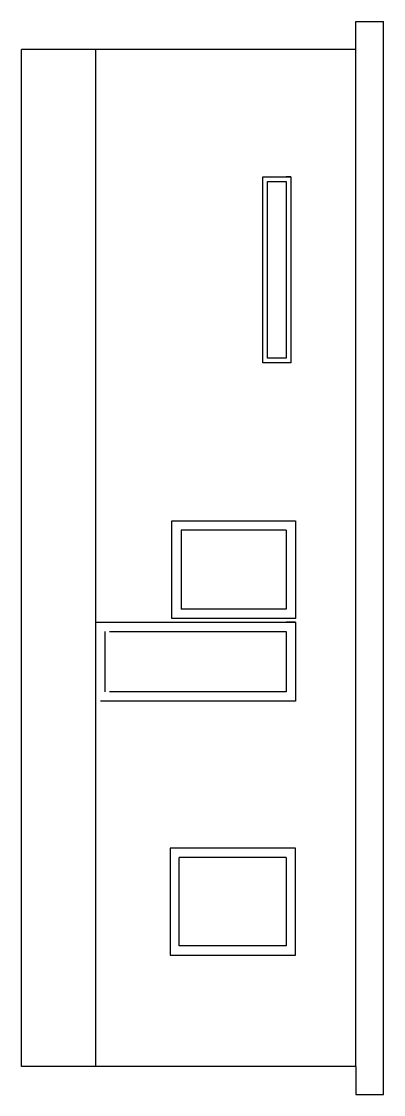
# Model space of a CAD drawing. Header units: millimetres. Extents: x 255 to 3503, y 1526 to 5396.
# Drawn here: x 255 to 645, y 2356 to 3510 of the extents above; entities that cross this region are included whole.
import ezdxf

# ---------------------------------------------------------------- set-up
doc = ezdxf.new("R2010")
doc.units = ezdxf.units.MM

msp = doc.modelspace()

# ---------------------------------------------------------------- linework, layer by layer
for p, q in [((615.011, 3479.845), (615.011, 3509.845)), ((615.011, 3509.845), (645.011, 3509.845)), ((645.011, 2355.845), (645.011, 3509.845)), ((335.011, 3479.845), (255.011, 3479.845)), ((255.011, 2385.845), (255.011, 3479.845)), ((615.011, 3479.845), (335.011, 3479.845)), ((335.011, 2385.845), (335.011, 3479.845)), ((615.011, 2385.845), (615.011, 3479.845)), ((515.011, 3142.845), (515.011, 3342.845)), ((515.011, 3342.845), (545.011, 3342.845)), ((520.011, 3147.845), (520.011, 3337.845)), ((520.011, 3337.845), (540.011, 3337.845)), ((545.011, 3342.845), (540.011, 3342.845)), ((540.011, 3337.845), (540.011, 3147.845)), ((545.011, 3342.845), (545.011, 3142.845)), ((545.011, 3142.845), (515.011, 3142.845)), ((540.011, 3147.845), (520.011, 3147.845)), ((417.011, 2867.845), (417.011, 2972.845)), ((417.011, 2972.845), (550.011, 2972.845)), ((550.011, 2972.845), (550.011, 2867.845)), ((540.011, 2962.845), (427.011, 2962.845)), ((427.011, 2962.845), (427.011, 2877.845)), ((540.011, 2962.845), (540.011, 2877.845)), ((540.011, 2877.845), (427.011, 2877.845)), ((335.011, 2778.845), (335.011, 2863.845)), ((335.011, 2863.845), (345.011, 2863.845)), ((340.011, 2863.845), (550.011, 2863.845)), ((550.011, 2867.845), (417.011, 2867.845)), ((550.011, 2863.845), (540.011, 2863.845)), ((550.011, 2863.845), (550.011, 2778.845)), ((345.011, 2788.845), (345.011, 2853.845)), ((350.011, 2853.845), (540.011, 2853.845)), ((540.011, 2853.845), (540.011, 2788.845)), ((540.011, 2788.845), (350.011, 2788.845)), ((550.011, 2778.845), (340.011, 2778.845)), ((545.011, 2778.845), (535.011, 2778.845)), ((550.011, 2620.845), (415.011, 2620.845)), ((415.011, 2620.845), (415.011, 2505.845)), ((550.011, 2505.845), (550.011, 2620.845)), ((540.011, 2610.845), (425.011, 2610.845)), ((425.011, 2515.845), (425.011, 2610.845)), ((540.011, 2610.845), (540.011, 2515.845)), ((615.011, 2385.845), (615.011, 2600.845)), ((540.011, 2515.845), (425.011, 2515.845)), ((415.011, 2505.845), (550.011, 2505.845)), ((335.011, 2385.845), (255.011, 2385.845)), ((615.011, 2385.845), (335.011, 2385.845)), ((615.011, 2385.845), (420.358, 2385.845)), ((615.011, 2385.845), (615.011, 2355.845)), ((615.011, 2355.845), (645.011, 2355.845))]:
    msp.add_line(p, q)

doc.saveas('drawing.dxf')
